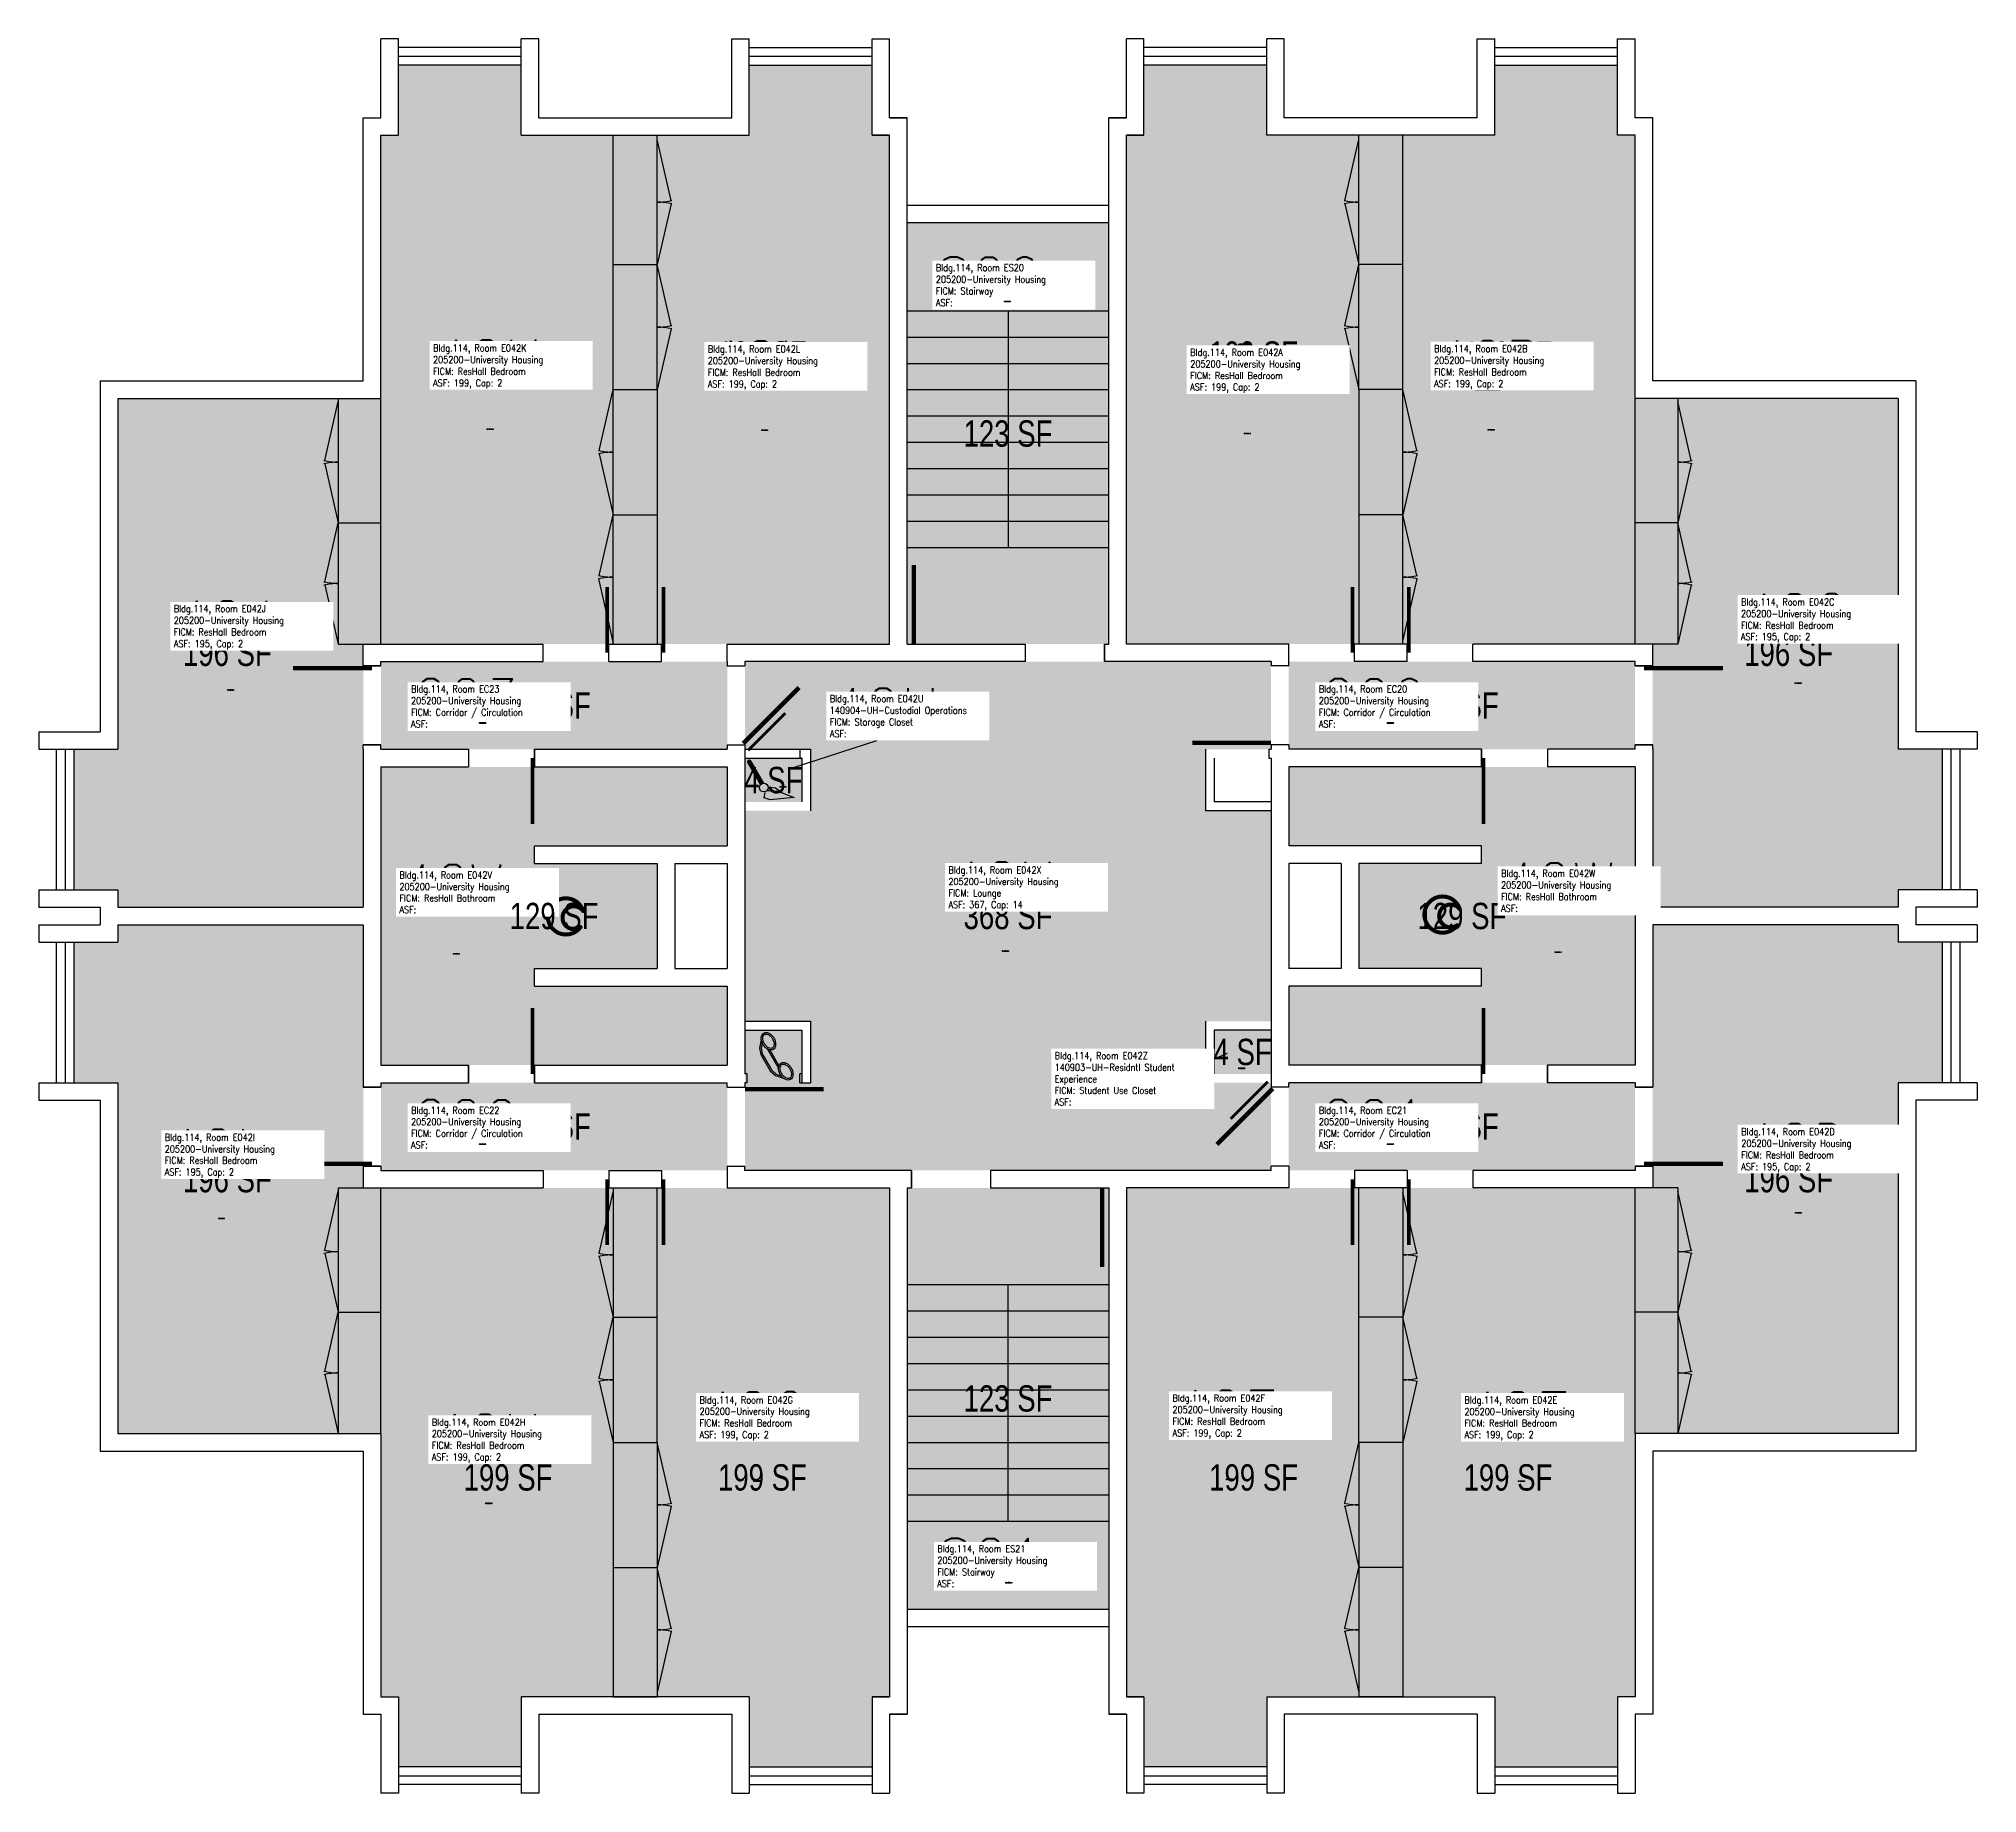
# Model space of a CAD drawing. Header units: inches. Extents: x 0 to 2044, y 0 to 2444.
# Drawn here: x 1160 to 2044, y 1644 to 2444 of the extents above; entities outside this region: 2.
import ezdxf
from ezdxf.enums import TextEntityAlignment as Align

# ---------------------------------------------------------------- set-up
doc = ezdxf.new("R2010")
doc.units = ezdxf.units.IN
doc.header["$LTSCALE"] = 10
doc.header["$MEASUREMENT"] = 0
doc.layers.get('0').update_dxf_attribs({"linetype": 'CONTINUOUS'})
for name, color, linetype in [('A-DOOR', 2, 'CONTINUOUS'), ('A-FLOR', 3, 'CONTINUOUS'), ('A-GLAZ', 1, 'CONTINUOUS'), ('A-GLAZ-SILL', 2, 'CONTINUOUS'), ('A-IDEN-ICON', 4, 'CONTINUOUS'), ('A-IDEN-RNUM', 7, 'CONTINUOUS'), ('A-IDEN-SNUM', 4, 'CONTINUOUS'), ('A-IDEN-VNUM', 4, 'CONTINUOUS'), ('A-WALL', 5, 'CONTINUOUS'), ('AREA-TEXT', 3, 'CONTINUOUS'), ('Rooms-Category-Color', 7, 'CONTINUOUS'), ('Rooms-College-Color', 7, 'CONTINUOUS'), ('Rooms-Department-Color', 7, 'CONTINUOUS'), ('Rooms-Division-Color', 7, 'CONTINUOUS'), ('Rooms-Information', 7, 'CONTINUOUS')]:
    doc.layers.add(name, color=color, linetype=linetype)
doc.styles.add('AREA', font='arial.ttf', dxfattribs={"width": 0.75, "height": 12})
doc.styles.add('ROOMSNUMBER', font='txt.shx', dxfattribs={"height": 0.03})
doc.styles.add('ROOMVNUMBER', font='simplex.shx', dxfattribs={"width": 0.85})

msp = doc.modelspace()

# ---------------------------------------------------------------- texts
at = {"layer": 'A-IDEN-RNUM', "style": 'ROOMSNUMBER'}
for s, p in [('0S20-00', (1600.18, 2323.98)), ('0042-K0', (1364.28, 2265.8)), ('0042-L0', (1489.56, 2265.34)), ('0042-A0', (1709.6, 2263.86)), ('0042-B0', (1820.78, 2265.5)), ('0042-C0', (1960.75, 2150)), ('0042-J0', (1246.05, 2146.89)), ('0C23-00', (1360.84, 2131.82)), ('0C20-00', (1774.84, 2131.82)), ('0042-U0', (1497.84, 2102.75)), ('0042-V0', (1348.93, 2026.59)), ('0042-X0', (1599.31, 2027.84)), ('0042-W0', (1851.32, 2027.29)), ('0042-Z0', (1707.02, 1974.38)), ('0C22-00', (1360.84, 1939.82)), ('0C21-00', (1774.84, 1939.82)), ('0042-I0', (1241.91, 1905.93)), ('0042-D0', (1960.88, 1908.46)), ('0042-G0', (1485.83, 1786.17)), ('0042-F0', (1701.49, 1786.95)), ('0042-E0', (1834.61, 1786.14)), ('0042-H0', (1363.69, 1776.01)), ('0S21-00', (1600.84, 1739.82))]:
    msp.add_text(s, height=0.36, dxfattribs=at).set_placement(p)
at = {"layer": 'A-IDEN-SNUM', "style": 'ROOMSNUMBER'}
for s, p in [('1140ES2000', (1600.18, 2323.98)), ('1140E042K0', (1364.28, 2265.8)), ('1140E042L0', (1489.56, 2265.34)), ('1140E042A0', (1709.6, 2263.86)), ('1140E042B0', (1820.78, 2265.5)), ('1140E042C0', (1960.75, 2150)), ('1140E042J0', (1246.05, 2146.89)), ('1140EC2300', (1360.84, 2131.82)), ('1140EC2000', (1774.84, 2131.82)), ('1140E042U0', (1497.84, 2102.75)), ('1140E042V0', (1348.93, 2026.59)), ('1140E042X0', (1599.31, 2027.84)), ('1140E042W0', (1851.32, 2027.29)), ('1140E042Z0', (1707.02, 1974.38)), ('1140EC2200', (1360.84, 1939.82)), ('1140EC2100', (1774.84, 1939.82)), ('1140E042I0', (1241.91, 1905.93)), ('1140E042D0', (1960.88, 1908.46)), ('1140E042G0', (1485.83, 1786.17)), ('1140E042F0', (1701.49, 1786.95)), ('1140E042E0', (1834.61, 1786.14)), ('1140E042H0', (1363.69, 1776.01)), ('1140ES2100', (1600.84, 1739.82))]:
    msp.add_text(s, height=0.36, dxfattribs=at).set_placement(p)
at = {"layer": 'A-IDEN-VNUM', "style": 'ROOMVNUMBER', "width": 0.85}
for s, p in [('S20', (1569.11, 2322.14)), ('42K', (1339.81, 2284.46)), ('42L', (1465.09, 2284)), ('42A', (1685.13, 2282.51)), ('42B', (1796.3, 2284.15)), ('42J', (1221.58, 2165.54)), ('42C', (1936.27, 2168.66)), ('C23', (1329.77, 2129.97)), ('C20', (1743.77, 2129.97)), ('42U', (1520.74, 2125.62)), ('42X', (1574.83, 2046.49)), ('42V', (1324.46, 2045.25)), ('42W', (1826.85, 2045.95)), ('42Z', (1623.28, 1957.55)), ('C22', (1329.77, 1937.97)), ('C21', (1743.77, 1937.97)), ('42I', (1217.44, 1924.58)), ('42D', (1936.41, 1927.12)), ('42G', (1461.36, 1804.83)), ('42F', (1677.02, 1805.61)), ('42E', (1810.14, 1804.8)), ('42H', (1339.22, 1794.66)), ('S21', (1569.77, 1737.97))]:
    msp.add_text(s, height=22.238, dxfattribs=at).set_placement(p)
at = {"layer": 'AREA-TEXT', "style": 'AREA', "width": 0.75}
for s, p in [('199 SF', (1374, 2300)), ('199 SF', (1490, 2300)), ('199 SF', (1714, 2300)), ('199 SF', (1830, 2300)), ('123 SF', (1602, 2264)), ('196 SF', (1246, 2164)), ('196 SF', (1958, 2164)), ('44 SF', (1395, 2140)), ('44 SF', (1809, 2140)), ('4 SF', (1495, 2106)), ('129 SF', (1395, 2044)), ('368 SF', (1602, 2044)), ('129 SF', (1809, 2044)), ('4 SF', (1709, 1982)), ('44 SF', (1395, 1948)), ('44 SF', (1809, 1948)), ('196 SF', (1246, 1924)), ('196 SF', (1958, 1924)), ('123 SF', (1602, 1824)), ('199 SF', (1374, 1788)), ('199 SF', (1490, 1788)), ('199 SF', (1714, 1788)), ('199 SF', (1830, 1788))]:
    msp.add_text(s, height=12, dxfattribs=at).set_placement(p, align=Align.MIDDLE_CENTER)

# ---------------------------------------------------------------- blocks, each defined once
blk = doc.blocks.new('CPBATH')
at = {"color": 0, "linetype": 'ByBlock', "const_width": 0.0127}
for points in [[(0.0571, 0.0168, 0.861492), (-0.0551, 0, 1)], [(-0.0551, 0, 0.726902), (0.0487, -0.0337, 1)], [(0.0571, 0.0168, 0.729002), (-0.0084, -0.0042, 1)], [(-0.0084, -0.0042, 0.609468), (0.0487, -0.0337, 1)]]:
    blk.add_lwpolyline(points, format="xyb", dxfattribs=at)
at = {"color": 0, "linetype": 'ByBlock', "const_width": 0.00637}
for points in [[(0.0544, 0.0152, 1), (0.0599, 0.0184, 1)], [(0.0459, -0.0353, 1), (0.0515, -0.0321, 1)]]:
    blk.add_lwpolyline(points, format="xyb", close=True, dxfattribs=at)
blk = doc.blocks.new('CPPHONE')
at = {"color": 0, "linetype": 'ByBlock'}
for p, q in [((0.0096, 0.0252), (-0.0196, -0.0252)), ((0.0169, 0.0279), (-0.0182, -0.0329))]:
    blk.add_line(p, q, dxfattribs=at)
for points in [[(0.0288, 0.0786, 0.139889), (0.0216, 0.0804, 0.107118), (0.0122, 0.0781, 0.079812), (0.0039, 0.0722, 0.067459), (-0.0035, 0.0626, 0.067459), (-0.008, 0.0515, 0.079812), (-0.009, 0.0413, 0.107118), (-0.0064, 0.032, 0.139889), (-0.0012, 0.0267, 0.139889), (0.0061, 0.0248, 0.107118), (0.0155, 0.0272, 0.079812), (0.0238, 0.0331, 0.067459), (0.0312, 0.0426, 0.067459), (0.0357, 0.0538, 0.079812), (0.0367, 0.0639, 0.107118), (0.034, 0.0732, 0.139889)], [(0.0263, 0.0743, 0.139889), (0.0218, 0.0754, 0.107118), (0.0144, 0.0736, 0.079812), (0.0074, 0.0686, 0.067459), (0.0008, 0.0601, 0.067459), (-0.0032, 0.0502, 0.079812), (-0.004, 0.0417, 0.107118), (-0.0019, 0.0344, 0.139889), (0.0013, 0.031, 0.139889), (0.0059, 0.0298, 0.107118), (0.0133, 0.0317, 0.079812), (0.0203, 0.0367, 0.067459), (0.0268, 0.0451, 0.067459), (0.0309, 0.055, 0.079812), (0.0317, 0.0636, 0.107118), (0.0296, 0.0709, 0.139889)], [(-0.0262, -0.0167, 0.139889), (-0.0334, -0.0148, 0.107118), (-0.0428, -0.0172, 0.079812), (-0.0511, -0.0231, 0.067459), (-0.0585, -0.0326, 0.067459), (-0.063, -0.0438, 0.079812), (-0.064, -0.0539, 0.107118), (-0.0614, -0.0632, 0.139889), (-0.0562, -0.0686, 0.139889), (-0.0489, -0.0704, 0.107118), (-0.0395, -0.0681, 0.079812), (-0.0312, -0.0622, 0.067459), (-0.0238, -0.0526, 0.067459), (-0.0193, -0.0415, 0.079812), (-0.0183, -0.0313, 0.107118), (-0.021, -0.022, 0.139889)], [(-0.0287, -0.021, 0.139889), (-0.0332, -0.0198, 0.107118), (-0.0406, -0.0217, 0.079812), (-0.0476, -0.0267, 0.067459), (-0.0542, -0.0351, 0.067459), (-0.0582, -0.045, 0.079812), (-0.059, -0.0536, 0.107118), (-0.0569, -0.0609, 0.139889), (-0.0537, -0.0643, 0.139889), (-0.0491, -0.0654, 0.107118), (-0.0417, -0.0636, 0.079812), (-0.0347, -0.0586, 0.067459), (-0.0282, -0.0501, 0.067459), (-0.0241, -0.0402, 0.079812), (-0.0233, -0.0317, 0.107118), (-0.0254, -0.0244, 0.139889)]]:
    blk.add_lwpolyline(points, format="xyb", close=True, dxfattribs=at)
for points in [[(0.0364, 0.0572), (0.0417, 0.0308), (0.0382, 0.0108), (0.0082, -0.0411), (-0.0083, -0.0558), (-0.0338, -0.0645)], [(0.0334, 0.047), (0.0366, 0.0307), (0.0334, 0.0126), (0.0043, -0.0379), (-0.0109, -0.0514), (-0.0265, -0.0567)]]:
    blk.add_lwpolyline(points, dxfattribs=at)
blk = doc.blocks.new('CPCUST')
at = {"color": 0, "linetype": 'ByBlock'}
for p, q in [((0.0171, -0.0639), (0.02, -0.0466)), ((0.0262, -0.0408), (0.0446, -0.0406)), ((0.0297, -0.0341), (0.0376, -0.0302)), ((0.0376, -0.0302), (0.0533, -0.0324)), ((0.0446, -0.0406), (0.0543, -0.0505)), ((0.0533, -0.0324), (0.0745, -0.0479)), ((0.0745, -0.0479), (0.1117, -0.0625)), ((0.0358, -0.0705), (0.0171, -0.0639)), ((0.1117, -0.0625), (0.0358, -0.0705))]:
    blk.add_line(p, q, dxfattribs=at)
at = {"color": 0, "linetype": 'ByBlock', "const_width": 0.0075}
blk.add_lwpolyline([(-0.0332, 0.0481, 1), (-0.0268, 0.0519, 1)], format="xyb", close=True, dxfattribs=at)
at = {"color": 0, "linetype": 'ByBlock', "const_width": 0.015}
blk.add_lwpolyline([(-0.03, 0.05), (0.01, -0.0193)], dxfattribs=at)
at = {"color": 0, "linetype": 'ByBlock'}
blk.add_circle((0.0158, -0.0313), 0.0141, dxfattribs=at)

# ---------------------------------------------------------------- hatches: boundary and pattern name
at = {"layer": 'Rooms-Category-Color', "true_color": 0x728ef3}
for points in [[(1316, 2168), (1316, 2400), (1324, 2400), (1324, 2432), (1380, 2432), (1380, 2400), (1432, 2400), (1432, 2168)], [(1548, 2168), (1548, 2400), (1540, 2400), (1540, 2432), (1484, 2432), (1484, 2400), (1432, 2400), (1432, 2168)], [(1656, 2168), (1656, 2400), (1664, 2400), (1664, 2432), (1720, 2432), (1720, 2400), (1772, 2400), (1772, 2168)], [(1888, 2168), (1888, 2400), (1880, 2400), (1880, 2432), (1824, 2432), (1824, 2400), (1772, 2400), (1772, 2168)], [(1308, 2048), (1308, 2168), (1316, 2168), (1316, 2280), (1196, 2280), (1196, 2120), (1176, 2120), (1176, 2056), (1196, 2056), (1196, 2048)], [(1896, 2048), (1896, 2168), (1888, 2168), (1888, 2280), (2008, 2280), (2008, 2120), (2028, 2120), (2028, 2056), (2008, 2056), (2008, 2048)], [(1482, 1996), (1482, 2092), (1511.99, 2092), (1512, 2120), (1482, 2120), (1482, 2160), (1722, 2160), (1722, 2120), (1692, 2120), (1692, 2092), (1722, 2092), (1722, 1996), (1692, 1996), (1692, 1968), (1722, 1968), (1722, 1928), (1482, 1928), (1482, 1966), (1482, 1992), (1508, 1992), (1508, 1968), (1512, 1968), (1512, 1996)], [(1508, 2096), (1508, 2116), (1482, 2116), (1482, 2096)], [(1316, 2112), (1316, 1976), (1474, 1976), (1474, 2012), (1386, 2012), (1386, 2020), (1442, 2020), (1442, 2068), (1386, 2068), (1386, 2076), (1474, 2076), (1474, 2112)], [(1888, 2112), (1888, 1976), (1730, 1976), (1730, 2012), (1818, 2012), (1818, 2020), (1762, 2020), (1762, 2068), (1818, 2068), (1818, 2076), (1730, 2076), (1730, 2112)], [(1308, 2040), (1308, 1920), (1316, 1920), (1316, 1808), (1196, 1808), (1196, 1968), (1176, 1968), (1176, 2032), (1196, 2032), (1196, 2040)], [(1896, 2040), (1896, 1920), (1888, 1920), (1888, 1808), (2008, 1808), (2008, 1968), (2028, 1968), (2028, 2032), (2008, 2032), (2008, 2040)], [(1722, 1992), (1722, 1972), (1696, 1972), (1696, 1992)], [(1316, 1920), (1316, 1688), (1324, 1688), (1324, 1656), (1380, 1656), (1380, 1688), (1432, 1688), (1432, 1920)], [(1548, 1920), (1548, 1688), (1540, 1688), (1540, 1656), (1484, 1656), (1484, 1688), (1432, 1688), (1432, 1920)], [(1656, 1920), (1656, 1688), (1664, 1688), (1664, 1656), (1720, 1656), (1720, 1688), (1772, 1688), (1772, 1920)], [(1888, 1920), (1888, 1688), (1880, 1688), (1880, 1656), (1824, 1656), (1824, 1688), (1772, 1688), (1772, 1920)]]:
    msp.add_hatch(color=171, dxfattribs=at).paths.add_polyline_path(points)
at = {"layer": 'Rooms-Category-Color', "true_color": 0xadadad}
for points in [[(1556, 2168), (1648, 2168), (1648, 2360), (1556, 2360)], [(1316, 2120), (1316, 2160), (1474, 2160), (1474, 2120)], [(1888, 2120), (1888, 2160), (1730, 2160), (1730, 2120)], [(1316, 1928), (1316, 1968), (1474, 1968), (1474, 1928)], [(1730, 1968), (1730, 1928), (1888, 1928), (1888, 1968)], [(1556, 1728), (1648, 1728), (1648, 1920), (1556, 1920)]]:
    msp.add_hatch(color=253, dxfattribs=at).paths.add_polyline_path(points)
at = {"layer": 'Rooms-College-Color', "true_color": 0xadadad}
for points in [[(1316, 2168), (1316, 2400), (1324, 2400), (1324, 2432), (1380, 2432), (1380, 2400), (1432, 2400), (1432, 2168)], [(1548, 2168), (1548, 2400), (1540, 2400), (1540, 2432), (1484, 2432), (1484, 2400), (1432, 2400), (1432, 2168)], [(1656, 2168), (1656, 2400), (1664, 2400), (1664, 2432), (1720, 2432), (1720, 2400), (1772, 2400), (1772, 2168)], [(1888, 2168), (1888, 2400), (1880, 2400), (1880, 2432), (1824, 2432), (1824, 2400), (1772, 2400), (1772, 2168)], [(1556, 2168), (1648, 2168), (1648, 2360), (1556, 2360)], [(1308, 2048), (1308, 2168), (1316, 2168), (1316, 2280), (1196, 2280), (1196, 2120), (1176, 2120), (1176, 2056), (1196, 2056), (1196, 2048)], [(1896, 2048), (1896, 2168), (1888, 2168), (1888, 2280), (2008, 2280), (2008, 2120), (2028, 2120), (2028, 2056), (2008, 2056), (2008, 2048)], [(1316, 2120), (1316, 2160), (1474, 2160), (1474, 2120)], [(1482, 1996), (1482, 2092), (1511.99, 2092), (1512, 2120), (1482, 2120), (1482, 2160), (1722, 2160), (1722, 2120), (1692, 2120), (1692, 2092), (1722, 2092), (1722, 1996), (1692, 1996), (1692, 1968), (1722, 1968), (1722, 1928), (1482, 1928), (1482, 1966), (1482, 1992), (1508, 1992), (1508, 1968), (1512, 1968), (1512, 1996)], [(1888, 2120), (1888, 2160), (1730, 2160), (1730, 2120)], [(1508, 2096), (1508, 2116), (1482, 2116), (1482, 2096)], [(1316, 2112), (1316, 1976), (1474, 1976), (1474, 2012), (1386, 2012), (1386, 2020), (1442, 2020), (1442, 2068), (1386, 2068), (1386, 2076), (1474, 2076), (1474, 2112)], [(1888, 2112), (1888, 1976), (1730, 1976), (1730, 2012), (1818, 2012), (1818, 2020), (1762, 2020), (1762, 2068), (1818, 2068), (1818, 2076), (1730, 2076), (1730, 2112)], [(1308, 2040), (1308, 1920), (1316, 1920), (1316, 1808), (1196, 1808), (1196, 1968), (1176, 1968), (1176, 2032), (1196, 2032), (1196, 2040)], [(1896, 2040), (1896, 1920), (1888, 1920), (1888, 1808), (2008, 1808), (2008, 1968), (2028, 1968), (2028, 2032), (2008, 2032), (2008, 2040)], [(1722, 1992), (1722, 1972), (1696, 1972), (1696, 1992)], [(1316, 1928), (1316, 1968), (1474, 1968), (1474, 1928)], [(1730, 1968), (1730, 1928), (1888, 1928), (1888, 1968)], [(1316, 1920), (1316, 1688), (1324, 1688), (1324, 1656), (1380, 1656), (1380, 1688), (1432, 1688), (1432, 1920)], [(1548, 1920), (1548, 1688), (1540, 1688), (1540, 1656), (1484, 1656), (1484, 1688), (1432, 1688), (1432, 1920)], [(1556, 1728), (1648, 1728), (1648, 1920), (1556, 1920)], [(1656, 1920), (1656, 1688), (1664, 1688), (1664, 1656), (1720, 1656), (1720, 1688), (1772, 1688), (1772, 1920)], [(1888, 1920), (1888, 1688), (1880, 1688), (1880, 1656), (1824, 1656), (1824, 1688), (1772, 1688), (1772, 1920)]]:
    msp.add_hatch(color=253, dxfattribs=at).paths.add_polyline_path(points)
at = {"layer": 'Rooms-Department-Color', "true_color": 0x604aed}
for points in [[(1316, 2168), (1316, 2400), (1324, 2400), (1324, 2432), (1380, 2432), (1380, 2400), (1432, 2400), (1432, 2168)], [(1548, 2168), (1548, 2400), (1540, 2400), (1540, 2432), (1484, 2432), (1484, 2400), (1432, 2400), (1432, 2168)], [(1656, 2168), (1656, 2400), (1664, 2400), (1664, 2432), (1720, 2432), (1720, 2400), (1772, 2400), (1772, 2168)], [(1888, 2168), (1888, 2400), (1880, 2400), (1880, 2432), (1824, 2432), (1824, 2400), (1772, 2400), (1772, 2168)], [(1308, 2048), (1308, 2168), (1316, 2168), (1316, 2280), (1196, 2280), (1196, 2120), (1176, 2120), (1176, 2056), (1196, 2056), (1196, 2048)], [(1896, 2048), (1896, 2168), (1888, 2168), (1888, 2280), (2008, 2280), (2008, 2120), (2028, 2120), (2028, 2056), (2008, 2056), (2008, 2048)], [(1482, 1996), (1482, 2092), (1511.99, 2092), (1512, 2120), (1482, 2120), (1482, 2160), (1722, 2160), (1722, 2120), (1692, 2120), (1692, 2092), (1722, 2092), (1722, 1996), (1692, 1996), (1692, 1968), (1722, 1968), (1722, 1928), (1482, 1928), (1482, 1966), (1482, 1992), (1508, 1992), (1508, 1968), (1512, 1968), (1512, 1996)], [(1508, 2096), (1508, 2116), (1482, 2116), (1482, 2096)], [(1316, 2112), (1316, 1976), (1474, 1976), (1474, 2012), (1386, 2012), (1386, 2020), (1442, 2020), (1442, 2068), (1386, 2068), (1386, 2076), (1474, 2076), (1474, 2112)], [(1888, 2112), (1888, 1976), (1730, 1976), (1730, 2012), (1818, 2012), (1818, 2020), (1762, 2020), (1762, 2068), (1818, 2068), (1818, 2076), (1730, 2076), (1730, 2112)], [(1308, 2040), (1308, 1920), (1316, 1920), (1316, 1808), (1196, 1808), (1196, 1968), (1176, 1968), (1176, 2032), (1196, 2032), (1196, 2040)], [(1896, 2040), (1896, 1920), (1888, 1920), (1888, 1808), (2008, 1808), (2008, 1968), (2028, 1968), (2028, 2032), (2008, 2032), (2008, 2040)], [(1722, 1992), (1722, 1972), (1696, 1972), (1696, 1992)], [(1316, 1920), (1316, 1688), (1324, 1688), (1324, 1656), (1380, 1656), (1380, 1688), (1432, 1688), (1432, 1920)], [(1548, 1920), (1548, 1688), (1540, 1688), (1540, 1656), (1484, 1656), (1484, 1688), (1432, 1688), (1432, 1920)], [(1656, 1920), (1656, 1688), (1664, 1688), (1664, 1656), (1720, 1656), (1720, 1688), (1772, 1688), (1772, 1920)], [(1888, 1920), (1888, 1688), (1880, 1688), (1880, 1656), (1824, 1656), (1824, 1688), (1772, 1688), (1772, 1920)]]:
    msp.add_hatch(color=173, dxfattribs=at).paths.add_polyline_path(points)
at = {"layer": 'Rooms-Department-Color', "true_color": 0xacacac}
for points in [[(1556, 2168), (1648, 2168), (1648, 2360), (1556, 2360)], [(1316, 2120), (1316, 2160), (1474, 2160), (1474, 2120)], [(1888, 2120), (1888, 2160), (1730, 2160), (1730, 2120)], [(1316, 1928), (1316, 1968), (1474, 1968), (1474, 1928)], [(1730, 1968), (1730, 1928), (1888, 1928), (1888, 1968)], [(1556, 1728), (1648, 1728), (1648, 1920), (1556, 1920)]]:
    msp.add_hatch(color=253, dxfattribs=at).paths.add_polyline_path(points)
at = {"layer": 'Rooms-Division-Color', "true_color": 0x604aed}
for points in [[(1316, 2168), (1316, 2400), (1324, 2400), (1324, 2432), (1380, 2432), (1380, 2400), (1432, 2400), (1432, 2168)], [(1548, 2168), (1548, 2400), (1540, 2400), (1540, 2432), (1484, 2432), (1484, 2400), (1432, 2400), (1432, 2168)], [(1656, 2168), (1656, 2400), (1664, 2400), (1664, 2432), (1720, 2432), (1720, 2400), (1772, 2400), (1772, 2168)], [(1888, 2168), (1888, 2400), (1880, 2400), (1880, 2432), (1824, 2432), (1824, 2400), (1772, 2400), (1772, 2168)], [(1308, 2048), (1308, 2168), (1316, 2168), (1316, 2280), (1196, 2280), (1196, 2120), (1176, 2120), (1176, 2056), (1196, 2056), (1196, 2048)], [(1896, 2048), (1896, 2168), (1888, 2168), (1888, 2280), (2008, 2280), (2008, 2120), (2028, 2120), (2028, 2056), (2008, 2056), (2008, 2048)], [(1482, 1996), (1482, 2092), (1511.99, 2092), (1512, 2120), (1482, 2120), (1482, 2160), (1722, 2160), (1722, 2120), (1692, 2120), (1692, 2092), (1722, 2092), (1722, 1996), (1692, 1996), (1692, 1968), (1722, 1968), (1722, 1928), (1482, 1928), (1482, 1966), (1482, 1992), (1508, 1992), (1508, 1968), (1512, 1968), (1512, 1996)], [(1508, 2096), (1508, 2116), (1482, 2116), (1482, 2096)], [(1316, 2112), (1316, 1976), (1474, 1976), (1474, 2012), (1386, 2012), (1386, 2020), (1442, 2020), (1442, 2068), (1386, 2068), (1386, 2076), (1474, 2076), (1474, 2112)], [(1888, 2112), (1888, 1976), (1730, 1976), (1730, 2012), (1818, 2012), (1818, 2020), (1762, 2020), (1762, 2068), (1818, 2068), (1818, 2076), (1730, 2076), (1730, 2112)], [(1308, 2040), (1308, 1920), (1316, 1920), (1316, 1808), (1196, 1808), (1196, 1968), (1176, 1968), (1176, 2032), (1196, 2032), (1196, 2040)], [(1896, 2040), (1896, 1920), (1888, 1920), (1888, 1808), (2008, 1808), (2008, 1968), (2028, 1968), (2028, 2032), (2008, 2032), (2008, 2040)], [(1722, 1992), (1722, 1972), (1696, 1972), (1696, 1992)], [(1316, 1920), (1316, 1688), (1324, 1688), (1324, 1656), (1380, 1656), (1380, 1688), (1432, 1688), (1432, 1920)], [(1548, 1920), (1548, 1688), (1540, 1688), (1540, 1656), (1484, 1656), (1484, 1688), (1432, 1688), (1432, 1920)], [(1656, 1920), (1656, 1688), (1664, 1688), (1664, 1656), (1720, 1656), (1720, 1688), (1772, 1688), (1772, 1920)], [(1888, 1920), (1888, 1688), (1880, 1688), (1880, 1656), (1824, 1656), (1824, 1688), (1772, 1688), (1772, 1920)]]:
    msp.add_hatch(color=173, dxfattribs=at).paths.add_polyline_path(points)
at = {"layer": 'Rooms-Division-Color', "true_color": 0xadadad}
for points in [[(1556, 2168), (1648, 2168), (1648, 2360), (1556, 2360)], [(1316, 2120), (1316, 2160), (1474, 2160), (1474, 2120)], [(1888, 2120), (1888, 2160), (1730, 2160), (1730, 2120)], [(1316, 1928), (1316, 1968), (1474, 1968), (1474, 1928)], [(1730, 1968), (1730, 1928), (1888, 1928), (1888, 1968)], [(1556, 1728), (1648, 1728), (1648, 1920), (1556, 1920)]]:
    msp.add_hatch(color=253, dxfattribs=at).paths.add_polyline_path(points)

# ---------------------------------------------------------------- linework, layer by layer
at = {"layer": 'A-DOOR'}
for points in [[(1559, 2168, 2, 2, 0), (1559, 2204, 0, 0, -0.414214), (1594, 2168, 0, 0, -0.814237)], [(1419.17, 2164, 1.67, 1.67, 0), (1419.17, 2194, 0, 0, 0.414214), (1390, 2164, 0, 0, 0.814237)], [(1444.83, 2164, 1.67, 1.67, 0), (1444.83, 2194, 0, 0, -0.414214), (1474, 2164, 0, 0, -0.814237)], [(1759.17, 2164, 1.67, 1.67, 0), (1759.17, 2194, 0, 0, 0.414214), (1730, 2164, 0, 0, 0.814237)], [(1784.83, 2164, 1.67, 1.67, 0), (1784.83, 2194, 0, 0, -0.414214), (1814, 2164, 0, 0, -0.814237)], [(1312, 2157, 2, 2, 0), (1276, 2157, 0, 0, 0.414214), (1312, 2122, 0, 0, 0.814237)], [(1481.29, 2122.71, 2, 2, 0), (1506.75, 2148.16, 0, 0, 0.195255), (1482, 2158.21, 0, 0, 0.195255)], [(1722, 2123, 2, 2, 0), (1686, 2123, 0, 0, -0.414214), (1722, 2158, 0, 0, -0.814237)], [(1892, 2157, 2, 2, 0), (1928, 2157, 0, 0, -0.414214), (1892, 2122, 0, 0, -0.814237)], [(1483.47, 2119.53, 1.33, 1.33, 0), (1500.44, 2136.5, 0, 0, -0.195255), (1507.14, 2120, 0, 0, -0.195255)], [(1385.17, 2116, 1.67, 1.67, 0), (1385.17, 2086, 0, 0, -0.414214), (1356, 2116, 0, 0, -0.814237)], [(1818.83, 2116, 1.67, 1.67, 0), (1818.83, 2086, 0, 0, 0.414214), (1848, 2116, 0, 0, 0.814237)], [(1385.17, 1972, 1.67, 1.67, 0), (1385.17, 2002, 0, 0, 0.414214), (1356, 1972, 0, 0, 0.814237)], [(1818.83, 1972, 1.67, 1.67, 0), (1818.83, 2002, 0, 0, -0.414214), (1848, 1972, 0, 0, -0.814237)], [(1312, 1931, 2, 2, 0), (1276, 1931, 0, 0, -0.414214), (1312, 1966, 0, 0, -0.814237)], [(1482, 1965, 2, 2, 0), (1518, 1965, 0, 0, -0.414214), (1482, 1930, 0, 0, -0.814237)], [(1720.53, 1968.47, 1.33, 1.33, 0), (1703.56, 1951.5, 0, 0, -0.195255), (1696.86, 1968, 0, 0, -0.195255)], [(1722.71, 1965.29, 2, 2, 0), (1697.25, 1939.84, 0, 0, 0.195255), (1722, 1929.79, 0, 0, 0.195255)], [(1892, 1931, 2, 2, 0), (1928, 1931, 0, 0, 0.414214), (1892, 1966, 0, 0, 0.814237)], [(1419.17, 1924, 1.67, 1.67, 0), (1419.17, 1894, 0, 0, -0.414214), (1390, 1924, 0, 0, -0.814237)], [(1444.83, 1924, 1.67, 1.67, 0), (1444.83, 1894, 0, 0, 0.414214), (1474, 1924, 0, 0, 0.814237)], [(1645, 1920, 2, 2, 0), (1645, 1884, 0, 0, -0.414214), (1610, 1920, 0, 0, -0.814237)], [(1759.17, 1924, 1.67, 1.67, 0), (1759.17, 1894, 0, 0, -0.414214), (1730, 1924, 0, 0, -0.814237)], [(1784.83, 1924, 1.67, 1.67, 0), (1784.83, 1894, 0, 0, 0.414214), (1814, 1924, 0, 0, 0.814237)]]:
    msp.add_lwpolyline(points, format="xyseb", dxfattribs=at)
at = {"layer": 'A-FLOR'}
for p, q in [((1422, 2400), (1442, 2400)), ((1422, 2284), (1422, 2400)), ((1442, 2284), (1442, 2400)), ((1448.41, 2370.23), (1442, 2398)), ((1755.59, 2370.23), (1762, 2398)), ((1782, 2400), (1762, 2400)), ((1762, 2284), (1762, 2400)), ((1782, 2284), (1782, 2400)), ((1448.41, 2368.77), (1442, 2341)), ((1755.59, 2368.77), (1762, 2341)), ((1422, 2341), (1442, 2341)), ((1448.41, 2313.23), (1442, 2341)), ((1755.59, 2313.23), (1762, 2341)), ((1782, 2341), (1762, 2341)), ((1556, 2320), (1648, 2320)), ((1602, 2320), (1602, 2212)), ((1448.41, 2311.77), (1442, 2284)), ((1556, 2308), (1648, 2308)), ((1755.59, 2311.77), (1762, 2284)), ((1556, 2296), (1648, 2296)), ((1415.59, 2256.23), (1422, 2284)), ((1422, 2284), (1442, 2284)), ((1422, 2227), (1422, 2284)), ((1442, 2284), (1442, 2168)), ((1556, 2284), (1648, 2284)), ((1782, 2284), (1762, 2284)), ((1762, 2284), (1762, 2168)), ((1788.41, 2256.23), (1782, 2284)), ((1782, 2227), (1782, 2284)), ((1290.38, 2251.64), (1296.6, 2278.58)), ((1296.6, 2280), (1316, 2280)), ((1296.6, 2280), (1296.6, 2223.29)), ((1296.6, 2278.58), (1296.6, 2223.29)), ((1316, 2168), (1316, 2280)), ((1556, 2272), (1648, 2272)), ((1907.4, 2280), (1888, 2280)), ((1888, 2168), (1888, 2280)), ((1907.4, 2280), (1907.4, 2223.29)), ((1913.62, 2251.64), (1907.4, 2278.58)), ((1907.4, 2278.58), (1907.4, 2223.29)), ((1415.59, 2254.77), (1422, 2227)), ((1556, 2260), (1648, 2260)), ((1788.41, 2254.77), (1782, 2227)), ((1290.38, 2250.23), (1296.6, 2223.29)), ((1556, 2248), (1648, 2248)), ((1913.62, 2250.23), (1907.4, 2223.29)), ((1556, 2236), (1648, 2236)), ((1290.38, 2196.35), (1296.6, 2223.29)), ((1296.6, 2223.29), (1316, 2223.29)), ((1296.6, 2223.29), (1296.6, 2168)), ((1415.59, 2199.23), (1422, 2227)), ((1422, 2227), (1442, 2227)), ((1422, 2168), (1422, 2227)), ((1422, 2170), (1422, 2227)), ((1556, 2224), (1648, 2224)), ((1782, 2227), (1762, 2227)), ((1782, 2168), (1782, 2227)), ((1788.41, 2199.23), (1782, 2227)), ((1782, 2170), (1782, 2227)), ((1907.4, 2223.29), (1888, 2223.29)), ((1913.62, 2196.35), (1907.4, 2223.29)), ((1907.4, 2223.29), (1907.4, 2168)), ((1556, 2212), (1648, 2212)), ((1290.38, 2194.94), (1296.6, 2168)), ((1415.23, 2197.68), (1422, 2168.37)), ((1788.41, 2197.77), (1782, 2170)), ((1913.62, 2194.94), (1907.4, 2168)), ((1296.6, 2168), (1316, 2168)), ((1907.4, 2168), (1888, 2168)), ((1290.38, 1891.64), (1296.6, 1918.58)), ((1296.6, 1920), (1316, 1920)), ((1296.6, 1920), (1296.6, 1863.29)), ((1296.6, 1918.58), (1296.6, 1863.29)), ((1316, 1808), (1316, 1920)), ((1422, 1920), (1422, 1861)), ((1442, 1804), (1442, 1920)), ((1762, 1804), (1762, 1920)), ((1782, 1920), (1782, 1861)), ((1907.4, 1920), (1888, 1920)), ((1888, 1808), (1888, 1920)), ((1907.4, 1920), (1907.4, 1863.29)), ((1913.62, 1891.64), (1907.4, 1918.58)), ((1907.4, 1918.58), (1907.4, 1863.29)), ((1415.59, 1890.23), (1422, 1918)), ((1422, 1918), (1422, 1861)), ((1788.41, 1890.23), (1782, 1918)), ((1782, 1918), (1782, 1861)), ((1290.38, 1890.23), (1296.6, 1863.29)), ((1415.59, 1888.77), (1422, 1861)), ((1788.41, 1888.77), (1782, 1861)), ((1913.62, 1890.23), (1907.4, 1863.29)), ((1556, 1876), (1648, 1876)), ((1602, 1768), (1602, 1876)), ((1290.38, 1836.35), (1296.6, 1863.29)), ((1296.6, 1863.29), (1316, 1863.29)), ((1296.6, 1863.29), (1296.6, 1808)), ((1415.59, 1833.23), (1422, 1861)), ((1422, 1861), (1442, 1861)), ((1422, 1861), (1422, 1804)), ((1556, 1864), (1648, 1864)), ((1782, 1861), (1762, 1861)), ((1788.41, 1833.23), (1782, 1861)), ((1782, 1861), (1782, 1804)), ((1907.4, 1863.29), (1888, 1863.29)), ((1913.62, 1836.35), (1907.4, 1863.29)), ((1907.4, 1863.29), (1907.4, 1808)), ((1556, 1852), (1648, 1852)), ((1556, 1840), (1648, 1840)), ((1290.38, 1834.94), (1296.6, 1808)), ((1415.59, 1831.77), (1422, 1804)), ((1788.41, 1831.77), (1782, 1804)), ((1913.62, 1834.94), (1907.4, 1808)), ((1556, 1828), (1648, 1828)), ((1556, 1816), (1648, 1816)), ((1296.6, 1808), (1316, 1808)), ((1422, 1804), (1442, 1804)), ((1422, 1804), (1422, 1688)), ((1448.41, 1776.23), (1442, 1804)), ((1442, 1804), (1442, 1688)), ((1556, 1804), (1648, 1804)), ((1755.59, 1776.23), (1762, 1804)), ((1782, 1804), (1762, 1804)), ((1762, 1804), (1762, 1688)), ((1782, 1804), (1782, 1688)), ((1907.4, 1808), (1888, 1808)), ((1556, 1792), (1648, 1792)), ((1556, 1780), (1648, 1780)), ((1448.41, 1774.77), (1442, 1747)), ((1755.59, 1774.77), (1762, 1747)), ((1556, 1768), (1648, 1768)), ((1422, 1747), (1442, 1747)), ((1448.41, 1719.23), (1442, 1747)), ((1755.59, 1719.23), (1762, 1747)), ((1782, 1747), (1762, 1747)), ((1448.41, 1717.77), (1442, 1690)), ((1755.59, 1717.77), (1762, 1690)), ((1422, 1688), (1442, 1688)), ((1782, 1688), (1762, 1688))]:
    msp.add_line(p, q, dxfattribs=at)
for centre, radius, start, end in [((1442, 2398), 28.5, 270, 283.7374), ((1442, 2341), 28.5, 76.2626, 90), ((1762, 2398), 28.5, 256.2626, 270), ((1762, 2341), 28.5, 90, 103.7374), ((1442, 2341), 28.5, 270, 283.7374), ((1442, 2284), 28.5, 76.2626, 90), ((1762, 2341), 28.5, 256.2626, 270), ((1762, 2284), 28.5, 90, 103.7374), ((1422, 2284), 28.5, 256.2626, 270), ((1422, 2227), 28.5, 90, 103.7374), ((1782, 2284), 28.5, 270, 283.7374), ((1782, 2227), 28.5, 76.2626, 90), ((1296.6, 2278.58), 27.64, 256.2626, 270), ((1296.6, 2223.29), 27.64, 90, 103.7374), ((1907.4, 2278.58), 27.64, 270, 283.7374), ((1907.4, 2223.29), 27.64, 76.2626, 90), ((1296.6, 2223.29), 27.64, 256.2626, 270), ((1296.6, 2168), 27.64, 90, 103.7374), ((1422, 2227), 28.5, 256.2626, 270), ((1422, 2170), 28.5, 90, 103.7374), ((1782, 2227), 28.5, 270, 283.7374), ((1782, 2170), 28.5, 76.2626, 90), ((1907.4, 2223.29), 27.64, 270, 283.7374), ((1907.4, 2168), 27.64, 76.2626, 90), ((1296.6, 1918.58), 27.64, 256.2626, 270), ((1296.6, 1863.29), 27.64, 90, 103.7374), ((1422, 1918), 28.5, 256.2626, 270), ((1422, 1861), 28.5, 90, 103.7374), ((1782, 1918), 28.5, 270, 283.7374), ((1782, 1861), 28.5, 76.2626, 90), ((1907.4, 1918.58), 27.64, 270, 283.7374), ((1907.4, 1863.29), 27.64, 76.2626, 90), ((1296.6, 1863.29), 27.64, 256.2626, 270), ((1296.6, 1808), 27.64, 90, 103.7374), ((1422, 1861), 28.5, 256.2626, 270), ((1422, 1804), 28.5, 90, 103.7374), ((1782, 1861), 28.5, 270, 283.7374), ((1782, 1804), 28.5, 76.2626, 90), ((1907.4, 1863.29), 27.64, 270, 283.7374), ((1907.4, 1808), 27.64, 76.2626, 90), ((1442, 1804), 28.5, 270, 283.7374), ((1442, 1747), 28.5, 76.2626, 90), ((1762, 1804), 28.5, 256.2626, 270), ((1762, 1747), 28.5, 90, 103.7374), ((1442, 1747), 28.5, 270, 283.7374), ((1442, 1690), 28.5, 76.2626, 90), ((1762, 1747), 28.5, 256.2626, 270), ((1762, 1690), 28.5, 90, 103.7374)]:
    msp.add_arc(centre, radius, start, end, dxfattribs=at)
at = {"layer": 'A-GLAZ'}
for p, q in [((1324, 2436), (1380, 2436)), ((1484, 2436), (1540, 2436)), ((1664, 2436), (1720, 2436)), ((1824, 2436), (1880, 2436)), ((1172, 2120), (1172, 2056)), ((2032, 2120), (2032, 2056)), ((1172, 2032), (1172, 1968)), ((2032, 2032), (2032, 1968)), ((1324, 1652), (1380, 1652)), ((1484, 1652), (1540, 1652)), ((1664, 1652), (1720, 1652)), ((1824, 1652), (1880, 1652))]:
    msp.add_line(p, q, dxfattribs=at)
at = {"layer": 'A-GLAZ-SILL'}
for p, q in [((1380, 2440), (1324, 2440)), ((1484, 2440), (1540, 2440)), ((1720, 2440), (1664, 2440)), ((1824, 2440), (1880, 2440)), ((1380, 2432), (1324, 2432)), ((1484, 2432), (1540, 2432)), ((1720, 2432), (1664, 2432)), ((1824, 2432), (1880, 2432)), ((1168, 2120), (1168, 2056)), ((1176, 2120), (1176, 2056)), ((2028, 2120), (2028, 2056)), ((2036, 2120), (2036, 2056)), ((1168, 2032), (1168, 1968)), ((1176, 2032), (1176, 1968)), ((2028, 2032), (2028, 1968)), ((2036, 2032), (2036, 1968)), ((1380, 1656), (1324, 1656)), ((1484, 1656), (1540, 1656)), ((1720, 1656), (1664, 1656)), ((1824, 1656), (1880, 1656)), ((1380, 1648), (1324, 1648)), ((1484, 1648), (1540, 1648)), ((1720, 1648), (1664, 1648)), ((1824, 1648), (1880, 1648))]:
    msp.add_line(p, q, dxfattribs=at)
at = {"layer": 'A-IDEN-VNUM'}
for points in [[(1542.09, 2123.87), (1503.97, 2111.54)], [(1672.58, 1968.55), (1702.04, 1981.42)]]:
    msp.add_lwpolyline(points, dxfattribs=at)
at = {"layer": 'A-WALL'}
for p, q in [((1316, 2408), (1316, 2444)), ((1324, 2444), (1316, 2444)), ((1324, 2400), (1324, 2444)), ((1380, 2400), (1380, 2444)), ((1388, 2444), (1380, 2444)), ((1388, 2408), (1388, 2444)), ((1476, 2408), (1476, 2444)), ((1476, 2444), (1484, 2444)), ((1484, 2400), (1484, 2444)), ((1540, 2400), (1540, 2444)), ((1540, 2444), (1548, 2444)), ((1548, 2408), (1548, 2444)), ((1656, 2408), (1656, 2444)), ((1664, 2444), (1656, 2444)), ((1664, 2400), (1664, 2444)), ((1720, 2400), (1720, 2444)), ((1728, 2444), (1720, 2444)), ((1728, 2408), (1728, 2444)), ((1816, 2408), (1816, 2444)), ((1816, 2444), (1824, 2444)), ((1824, 2400), (1824, 2444)), ((1880, 2400), (1880, 2444)), ((1880, 2444), (1888, 2444)), ((1888, 2408), (1888, 2444)), ((1308, 2288), (1308, 2408)), ((1308, 2408), (1316, 2408)), ((1388, 2408), (1476, 2408)), ((1556, 2408), (1548, 2408)), ((1548, 2408), (1556, 2408)), ((1556, 2408), (1548, 2408)), ((1548, 2408), (1556, 2408)), ((1556, 2168), (1556, 2408)), ((1648, 2168), (1648, 2408)), ((1648, 2408), (1656, 2408)), ((1656, 2408), (1648, 2408)), ((1648, 2408), (1656, 2408)), ((1656, 2408), (1648, 2408)), ((1816, 2408), (1728, 2408)), ((1896, 2408), (1888, 2408)), ((1896, 2288), (1896, 2408)), ((1316, 2280), (1316, 2400)), ((1316, 2400), (1324, 2400)), ((1380, 2400), (1484, 2400)), ((1548, 2400), (1540, 2400)), ((1540, 2400), (1548, 2400)), ((1548, 2400), (1540, 2400)), ((1540, 2400), (1548, 2400)), ((1548, 2168), (1548, 2400)), ((1656, 2168), (1656, 2400)), ((1656, 2400), (1664, 2400)), ((1664, 2400), (1656, 2400)), ((1656, 2400), (1664, 2400)), ((1664, 2400), (1656, 2400)), ((1824, 2400), (1720, 2400)), ((1888, 2400), (1880, 2400)), ((1888, 2280), (1888, 2400)), ((1648, 2368), (1556, 2368)), ((1648, 2360), (1556, 2360)), ((1188, 2288), (1188, 2128)), ((1188, 2288), (1308, 2288)), ((2016, 2288), (1896, 2288)), ((2016, 2288), (2016, 2128)), ((1196, 2280), (1196, 2120)), ((1196, 2280), (1316, 2280)), ((2008, 2280), (1888, 2280)), ((2008, 2280), (2008, 2120)), ((1308, 2160), (1308, 2168)), ((1308, 2168), (1390, 2168)), ((1390, 2160), (1390, 2168)), ((1390, 2160), (1390, 2168)), ((1420, 2168), (1444, 2168)), ((1420, 2160), (1420, 2168)), ((1420, 2160), (1420, 2168)), ((1444, 2160), (1444, 2168)), ((1444, 2160), (1444, 2168)), ((1474, 2168), (1548, 2168)), ((1474, 2160), (1474, 2168)), ((1474, 2160), (1474, 2168)), ((1556, 2168), (1610, 2168)), ((1610, 2160), (1610, 2168)), ((1646, 2168), (1646, 2160)), ((1646, 2160), (1646, 2168)), ((1646, 2168), (1648, 2168)), ((1730, 2168), (1656, 2168)), ((1730, 2160), (1730, 2168)), ((1730, 2158), (1730, 2168)), ((1784, 2168), (1760, 2168)), ((1760, 2160), (1760, 2168)), ((1760, 2160), (1760, 2168)), ((1784, 2160), (1784, 2168)), ((1784, 2160), (1784, 2168)), ((1896, 2168), (1814, 2168)), ((1814, 2160), (1814, 2168)), ((1814, 2160), (1814, 2168)), ((1896, 2160), (1896, 2168)), ((1308, 2158), (1308, 2160)), ((1308, 2158), (1316, 2158)), ((1316, 2158), (1308, 2158)), ((1316, 2160), (1390, 2160)), ((1316, 2158), (1316, 2160)), ((1420, 2160), (1444, 2160)), ((1474, 2160), (1474, 2158)), ((1474, 2158), (1482, 2158)), ((1482, 2160), (1482, 2158)), ((1610, 2160), (1482, 2160)), ((1722, 2160), (1646, 2160)), ((1722, 2160), (1722, 2158)), ((1730, 2158), (1722, 2158)), ((1784, 2160), (1760, 2160)), ((1888, 2160), (1814, 2160)), ((1888, 2158), (1888, 2160)), ((1896, 2158), (1888, 2158)), ((1888, 2158), (1896, 2158)), ((1896, 2158), (1896, 2160)), ((1160, 2128), (1188, 2128)), ((1160, 2128), (1160, 2120)), ((1308, 2122), (1316, 2122)), ((1308, 2120), (1308, 2122)), ((1316, 2122), (1308, 2122)), ((1316, 2120), (1316, 2122)), ((1474, 2122), (1474, 2120)), ((1474, 2122), (1482, 2122)), ((1482, 2122), (1482, 1972)), ((1722, 2122), (1722, 2120)), ((1730, 2122), (1722, 2122)), ((1730, 2122), (1730, 2120)), ((1896, 2122), (1888, 2122)), ((1888, 2120), (1888, 2122)), ((1888, 2122), (1896, 2122)), ((1896, 2120), (1896, 2122)), ((2044, 2128), (2016, 2128)), ((2044, 2128), (2044, 2120)), ((1160, 2120), (1196, 2120)), ((1308, 2120), (1308, 2048)), ((1316, 2120), (1356, 2120)), ((1356, 2120), (1356, 2112)), ((1356, 2120), (1356, 2112)), ((1386, 2120), (1474, 2120)), ((1386, 2112), (1386, 2120)), ((1386, 2120), (1386, 2112)), ((1482, 2120), (1512, 2120)), ((1482, 2116), (1508, 2116)), ((1507, 2120), (1512, 2120)), ((1507, 2120), (1507, 2116)), ((1508, 2116), (1507, 2116)), ((1508, 2116), (1508, 2096)), ((1512, 2120), (1512, 2092)), ((1692, 2120), (1692, 2092)), ((1696, 2116), (1696, 2096)), ((1721, 2120), (1721, 2116)), ((1721, 2120), (1722, 2120)), ((1721, 2116), (1722, 2116)), ((1722, 2116), (1722, 1966)), ((1818, 2120), (1730, 2120)), ((1818, 2112), (1818, 2120)), ((1818, 2120), (1818, 2112)), ((1888, 2120), (1848, 2120)), ((1848, 2120), (1848, 2112)), ((1848, 2120), (1848, 2112)), ((1896, 2120), (1896, 2048)), ((2044, 2120), (2008, 2120)), ((1316, 2112), (1316, 1976)), ((1316, 2112), (1356, 2112)), ((1386, 2112), (1474, 2112)), ((1474, 2112), (1474, 2076)), ((1818, 2112), (1730, 2112)), ((1730, 2112), (1730, 2076)), ((1888, 2112), (1848, 2112)), ((1888, 2112), (1888, 1976)), ((1722, 2096), (1696, 2096)), ((1722, 2096), (1696, 2096)), ((1722, 2092), (1692, 2092)), ((1722, 2092), (1692, 2092)), ((1386, 2076), (1474, 2076)), ((1386, 2068), (1386, 2076)), ((1818, 2076), (1730, 2076)), ((1818, 2068), (1818, 2076)), ((1386, 2068), (1442, 2068)), ((1442, 2068), (1442, 2020)), ((1450, 2068), (1450, 2020)), ((1450, 2068), (1474, 2068)), ((1474, 2068), (1474, 2020)), ((1730, 2068), (1730, 2020)), ((1754, 2068), (1730, 2068)), ((1754, 2068), (1754, 2020)), ((1818, 2068), (1762, 2068)), ((1762, 2068), (1762, 2020)), ((1160, 2056), (1160, 2048)), ((1160, 2056), (1196, 2056)), ((1196, 2056), (1196, 2048)), ((2044, 2056), (2008, 2056)), ((2008, 2056), (2008, 2048)), ((2044, 2056), (2044, 2048)), ((1160, 2048), (1188, 2048)), ((1188, 2048), (1188, 2040)), ((1196, 2048), (1308, 2048)), ((2008, 2048), (1896, 2048)), ((2044, 2048), (2016, 2048)), ((2016, 2048), (2016, 2040)), ((1160, 2040), (1188, 2040)), ((1160, 2040), (1160, 2032)), ((1196, 2040), (1308, 2040)), ((1196, 2040), (1196, 2032)), ((1308, 2040), (1308, 1968)), ((1896, 2040), (1896, 1968)), ((2008, 2040), (1896, 2040)), ((2008, 2040), (2008, 2032)), ((2044, 2040), (2016, 2040)), ((2044, 2040), (2044, 2032)), ((1160, 2032), (1196, 2032)), ((2044, 2032), (2008, 2032)), ((1386, 2020), (1442, 2020)), ((1386, 2012), (1386, 2020)), ((1450, 2020), (1474, 2020)), ((1754, 2020), (1730, 2020)), ((1818, 2020), (1762, 2020)), ((1818, 2012), (1818, 2020)), ((1386, 2012), (1474, 2012)), ((1474, 2012), (1474, 1976)), ((1818, 2012), (1730, 2012)), ((1730, 2012), (1730, 1976)), ((1482, 1996), (1512, 1996)), ((1482, 1996), (1512, 1996)), ((1482, 1992), (1508, 1992)), ((1508, 1992), (1508, 1968)), ((1512, 1996), (1512, 1968)), ((1692, 1996), (1692, 1968)), ((1722, 1992), (1696, 1992)), ((1696, 1992), (1696, 1972)), ((1316, 1976), (1356, 1976)), ((1356, 1976), (1356, 1968)), ((1356, 1968), (1356, 1976)), ((1386, 1976), (1474, 1976)), ((1386, 1976), (1386, 1968)), ((1386, 1968), (1386, 1976)), ((1483, 1972), (1482, 1972)), ((1483, 1968), (1483, 1972)), ((1507, 1968), (1507, 1972)), ((1508, 1972), (1507, 1972)), ((1818, 1976), (1730, 1976)), ((1818, 1976), (1818, 1968)), ((1818, 1968), (1818, 1976)), ((1888, 1976), (1848, 1976)), ((1848, 1976), (1848, 1968)), ((1848, 1968), (1848, 1976)), ((1160, 1968), (1196, 1968)), ((1160, 1968), (1160, 1960)), ((1196, 1968), (1196, 1808)), ((1308, 1968), (1308, 1966)), ((1308, 1966), (1316, 1966)), ((1316, 1966), (1308, 1966)), ((1316, 1968), (1356, 1968)), ((1316, 1968), (1316, 1966)), ((1386, 1968), (1474, 1968)), ((1474, 1966), (1474, 1968)), ((1474, 1966), (1482, 1966)), ((1483, 1968), (1482, 1968)), ((1482, 1968), (1482, 1966)), ((1507, 1968), (1512, 1968)), ((1508, 1968), (1512, 1968)), ((1730, 1966), (1722, 1966)), ((1818, 1968), (1730, 1968)), ((1730, 1966), (1730, 1968)), ((1888, 1968), (1848, 1968)), ((1888, 1968), (1888, 1966)), ((1896, 1966), (1888, 1966)), ((1888, 1966), (1896, 1966)), ((1896, 1968), (1896, 1966)), ((2044, 1968), (2008, 1968)), ((2008, 1968), (2008, 1808)), ((2044, 1968), (2044, 1960)), ((1160, 1960), (1188, 1960)), ((1188, 1960), (1188, 1800)), ((2016, 1960), (2016, 1800)), ((2044, 1960), (2016, 1960)), ((1308, 1930), (1316, 1930)), ((1308, 1930), (1308, 1928)), ((1316, 1930), (1308, 1930)), ((1308, 1928), (1308, 1920)), ((1316, 1930), (1316, 1928)), ((1316, 1928), (1390, 1928)), ((1390, 1928), (1390, 1920)), ((1390, 1928), (1390, 1920)), ((1420, 1928), (1420, 1920)), ((1420, 1928), (1444, 1928)), ((1420, 1928), (1420, 1920)), ((1444, 1928), (1444, 1920)), ((1444, 1928), (1444, 1920)), ((1474, 1930), (1474, 1920)), ((1474, 1930), (1482, 1930)), ((1474, 1928), (1474, 1920)), ((1482, 1928), (1482, 1930)), ((1558, 1928), (1482, 1928)), ((1558, 1920), (1558, 1928)), ((1558, 1928), (1558, 1920)), ((1722, 1928), (1594, 1928)), ((1594, 1928), (1594, 1920)), ((1722, 1928), (1722, 1930)), ((1730, 1930), (1722, 1930)), ((1730, 1930), (1730, 1920)), ((1730, 1928), (1730, 1920)), ((1760, 1928), (1760, 1920)), ((1784, 1928), (1760, 1928)), ((1760, 1928), (1760, 1920)), ((1784, 1928), (1784, 1920)), ((1784, 1928), (1784, 1920)), ((1888, 1928), (1814, 1928)), ((1814, 1928), (1814, 1920)), ((1814, 1928), (1814, 1920)), ((1896, 1930), (1888, 1930)), ((1888, 1930), (1888, 1928)), ((1888, 1930), (1896, 1930)), ((1896, 1930), (1896, 1928)), ((1896, 1928), (1896, 1920)), ((1308, 1920), (1390, 1920)), ((1420, 1920), (1444, 1920)), ((1474, 1920), (1548, 1920)), ((1548, 1920), (1548, 1688)), ((1556, 1920), (1558, 1920)), ((1556, 1920), (1556, 1680)), ((1594, 1920), (1648, 1920)), ((1648, 1920), (1648, 1680)), ((1730, 1920), (1656, 1920)), ((1656, 1920), (1656, 1688)), ((1784, 1920), (1760, 1920)), ((1896, 1920), (1814, 1920)), ((1196, 1808), (1316, 1808)), ((1316, 1808), (1316, 1688)), ((1316, 1808), (1316, 1688)), ((1888, 1808), (1888, 1688)), ((2008, 1808), (1888, 1808)), ((1888, 1808), (1888, 1688)), ((1188, 1800), (1308, 1800)), ((1308, 1800), (1308, 1680)), ((1308, 1800), (1308, 1680)), ((1896, 1800), (1896, 1680)), ((2016, 1800), (1896, 1800)), ((1896, 1800), (1896, 1680)), ((1556, 1728), (1648, 1728)), ((1556, 1720), (1648, 1720)), ((1308, 1680), (1316, 1680)), ((1316, 1688), (1324, 1688)), ((1316, 1680), (1316, 1644)), ((1324, 1688), (1324, 1644)), ((1380, 1688), (1380, 1644)), ((1484, 1688), (1380, 1688)), ((1388, 1680), (1388, 1644)), ((1388, 1680), (1476, 1680)), ((1476, 1680), (1476, 1644)), ((1484, 1688), (1484, 1644)), ((1548, 1688), (1540, 1688)), ((1540, 1688), (1548, 1688)), ((1548, 1688), (1540, 1688)), ((1540, 1688), (1540, 1644)), ((1556, 1680), (1548, 1680)), ((1548, 1680), (1556, 1680)), ((1556, 1680), (1548, 1680)), ((1548, 1680), (1548, 1644)), ((1648, 1680), (1656, 1680)), ((1656, 1680), (1648, 1680)), ((1648, 1680), (1656, 1680)), ((1656, 1688), (1664, 1688)), ((1664, 1688), (1656, 1688)), ((1656, 1688), (1664, 1688)), ((1656, 1680), (1656, 1644)), ((1664, 1688), (1664, 1644)), ((1720, 1688), (1720, 1644)), ((1720, 1688), (1824, 1688)), ((1728, 1680), (1728, 1644)), ((1816, 1680), (1728, 1680)), ((1816, 1680), (1816, 1644)), ((1824, 1688), (1824, 1644)), ((1888, 1688), (1880, 1688)), ((1880, 1688), (1880, 1644)), ((1896, 1680), (1888, 1680)), ((1888, 1680), (1888, 1644)), ((1324, 1644), (1316, 1644)), ((1388, 1644), (1380, 1644)), ((1476, 1644), (1484, 1644)), ((1540, 1644), (1548, 1644)), ((1664, 1644), (1656, 1644)), ((1728, 1644), (1720, 1644)), ((1816, 1644), (1824, 1644)), ((1880, 1644), (1888, 1644)), ((0, 0), (1, 0)), ((0, 0), (1, 0))]:
    msp.add_line(p, q, dxfattribs=at)

# ---------------------------------------------------------------- block references
at = {"layer": 'A-IDEN-ICON', "zscale": 144}
for name, p, xscale, yscale in [('CPCUST', (1488.36, 2107.09, 0.04), 144, 144), ('CPBATH', (1400.05, 2043.82), 144, 144), ('CPBATH', (1799.83, 2044.64), 144, 144), ('CPPHONE', (1494.74, 1979.33, 0.04), -144, 143.9999999993356)]:
    msp.add_blockref(name, p, dxfattribs=dict(at, xscale=xscale, yscale=yscale))

msp.set_redraw_order([(e.dxf.handle, doc.entitydb.next_handle()) for e in msp.query("TEXT MTEXT ATTDEF DIMENSION ARC_DIMENSION")])  # texts and dimensions are drawn at this point

# ---------------------------------------------------------------- next in the draw order: texts
at = {"layer": 'Rooms-Information', "char_height": 3.1768, "width": 71.1604, "attachment_point": 7, "style": 'ROOMVNUMBER', "bg_fill": 3, "box_fill_scale": 1.5, "bg_fill_color": 256, "bg_fill_true_color": 13158600, "bg_fill_transparency": 0}
for s, insert in [('Bldg.114, Room ES20^M^J205200-University Housing^M^JFICM: Stairway^M^JASF: ', (1569.11, 2322.14)), ('Bldg.114, Room E042K^M^J205200-University Housing^M^JFICM: ResHall Bedroom^M^JASF: 199, Cap: 2', (1339.81, 2284.46)), ('Bldg.114, Room E042L^M^J205200-University Housing^M^JFICM: ResHall Bedroom^M^JASF: 199, Cap: 2', (1465.09, 2284)), ('Bldg.114, Room E042A^M^J205200-University Housing^M^JFICM: ResHall Bedroom^M^JASF: 199, Cap: 2', (1685.13, 2282.51)), ('Bldg.114, Room E042B^M^J205200-University Housing^M^JFICM: ResHall Bedroom^M^JASF: 199, Cap: 2', (1796.3, 2284.15)), ('Bldg.114, Room E042J^M^J205200-University Housing^M^JFICM: ResHall Bedroom^M^JASF: 195, Cap: 2', (1221.58, 2165.54)), ('Bldg.114, Room E042C^M^J205200-University Housing^M^JFICM: ResHall Bedroom^M^JASF: 195, Cap: 2', (1936.27, 2168.66)), ('Bldg.114, Room EC23^M^J205200-University Housing^M^JFICM: Corridor / Circulation^M^JASF: ', (1329.77, 2129.97)), ('Bldg.114, Room EC20^M^J205200-University Housing^M^JFICM: Corridor / Circulation^M^JASF: ', (1743.77, 2129.97)), ('Bldg.114, Room E042U^M^J140904-UH-Custodial Operations^M^JFICM: Storage Closet^M^JASF: ', (1520.74, 2125.62)), ('Bldg.114, Room E042V^M^J205200-University Housing^M^JFICM: ResHall Bathroom^M^JASF: ', (1324.46, 2045.25)), ('Bldg.114, Room E042X^M^J205200-University Housing^M^JFICM: Lounge^M^JASF: 367, Cap: 14', (1574.83, 2046.49)), ('Bldg.114, Room E042W^M^J205200-University Housing^M^JFICM: ResHall Bathroom^M^JASF: ', (1826.85, 2045.95)), ('Bldg.114, Room E042Z^M^J140903-UH-Residntl Student Experience^M^JFICM: Student Use Closet^M^JASF: ', (1623.28, 1957.55)), ('Bldg.114, Room EC22^M^J205200-University Housing^M^JFICM: Corridor / Circulation^M^JASF: ', (1329.77, 1937.97)), ('Bldg.114, Room EC21^M^J205200-University Housing^M^JFICM: Corridor / Circulation^M^JASF: ', (1743.77, 1937.97)), ('Bldg.114, Room E042I^M^J205200-University Housing^M^JFICM: ResHall Bedroom^M^JASF: 195, Cap: 2', (1217.44, 1924.58)), ('Bldg.114, Room E042D^M^J205200-University Housing^M^JFICM: ResHall Bedroom^M^JASF: 195, Cap: 2', (1936.41, 1927.12)), ('Bldg.114, Room E042G^M^J205200-University Housing^M^JFICM: ResHall Bedroom^M^JASF: 199, Cap: 2', (1461.36, 1804.83)), ('Bldg.114, Room E042F^M^J205200-University Housing^M^JFICM: ResHall Bedroom^M^JASF: 199, Cap: 2', (1677.02, 1805.61)), ('Bldg.114, Room E042E^M^J205200-University Housing^M^JFICM: ResHall Bedroom^M^JASF: 199, Cap: 2', (1810.14, 1804.8)), ('Bldg.114, Room E042H^M^J205200-University Housing^M^JFICM: ResHall Bedroom^M^JASF: 199, Cap: 2', (1339.22, 1794.66)), ('Bldg.114, Room ES21^M^J205200-University Housing^M^JFICM: Stairway^M^JASF: ', (1569.77, 1737.97))]:
    msp.add_mtext(s, dxfattribs=dict(at, insert=insert))

doc.saveas('drawing.dxf')
